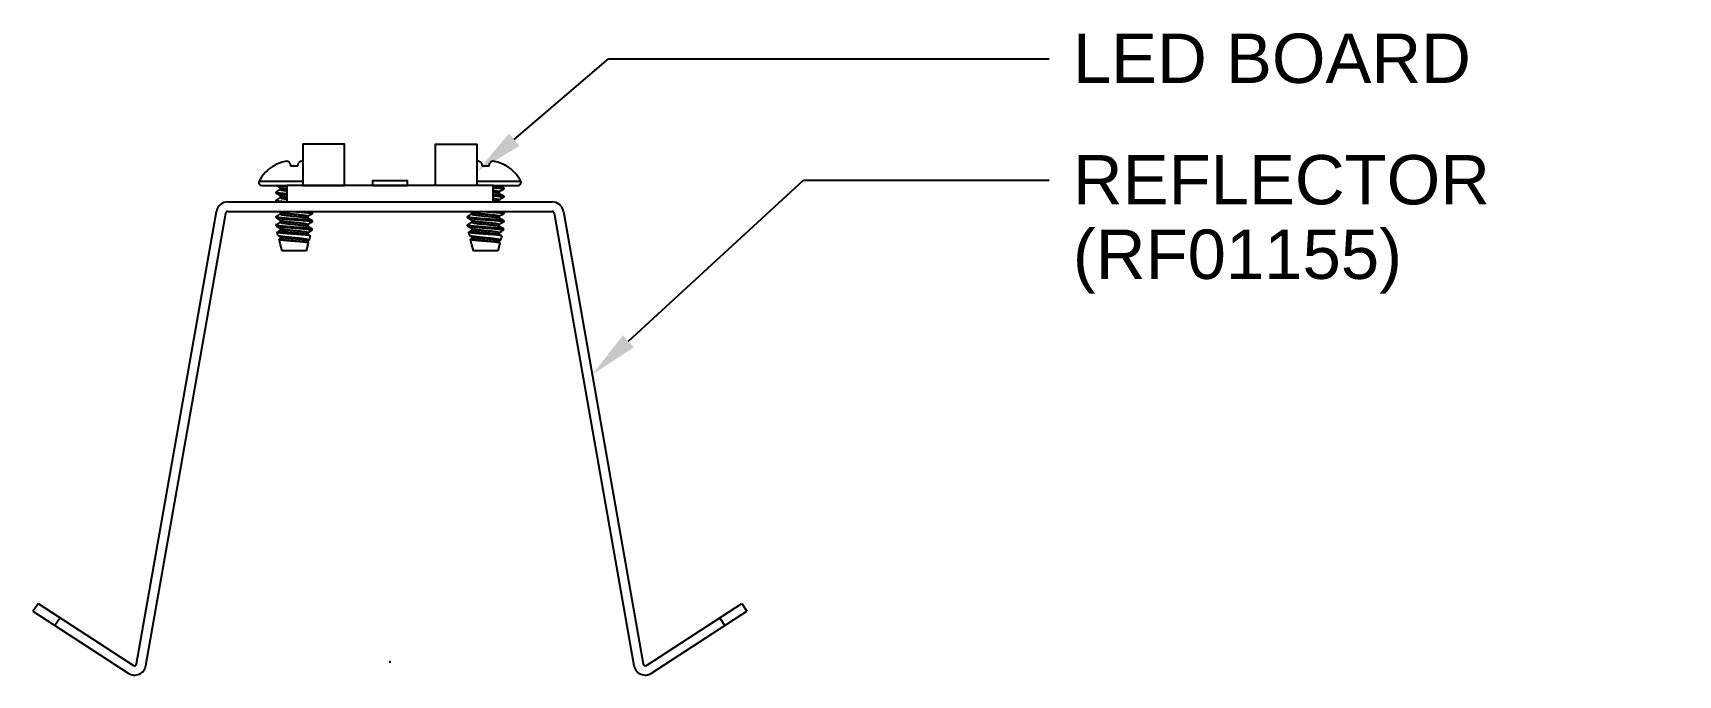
# Model space of a CAD drawing. Extents: x -1.36 to 4.91, y -0.05 to 2.4.
import ezdxf
from ezdxf import colors
from ezdxf.entities.mleader import LeaderData, LeaderLine
from ezdxf.math import Vec2, Vec3

# ---------------------------------------------------------------- set-up
doc = ezdxf.new("R2010")
doc.units = 0
doc.header["$LTSCALE"] = 0.5
doc.header["$MEASUREMENT"] = 0
doc.linetypes.add('PHANTOM', pattern=[0.5, 0.25, -0.05, 0.05, -0.05, 0.05, -0.05])
doc.layers.add('Construction', color=60, linetype='PHANTOM', plot=False)
doc.layers.add('CUST DWG', color=60, linetype='CONTINUOUS', lineweight=20)
for name, color, linetype in [('FAB DWG', 221, 'CONTINUOUS'), ('Hardware', 242, 'CONTINUOUS'), ('LED Board', 110, 'CONTINUOUS'), ('Reflector', 40, 'CONTINUOUS')]:
    doc.layers.add(name, color=color, linetype=linetype)
doc.styles.get("Standard").update_dxf_attribs({"font": 'arial.ttf'})

msp = doc.modelspace()

# ---------------------------------------------------------------- texts
at = {"layer": 'FAB DWG', "transparency": 16777216, "insert": (2.604, 1.6489), "char_height": 0.188, "width": 2.307685, "attachment_point": 1}
msp.add_mtext('(RF01155)', dxfattribs=at)

# ---------------------------------------------------------------- linework, layer by layer
at = {"layer": 'Construction', "ltscale": 0.5, "transparency": 16777216}
msp.add_point((0, 0.0004), dxfattribs=at)
at = {"layer": 'Hardware', "linetype": 'Continuous', "lineweight": 25, "transparency": 16777216}
for p, q in [((-0.4445, 1.8918), (-0.4432, 1.8918)), ((-0.3812, 1.904), (-0.379, 1.8918)), ((-0.379, 1.8918), (-0.351, 1.8918)), ((-0.351, 1.8918), (-0.3488, 1.904)), ((0.3488, 1.904), (0.351, 1.8918)), ((0.351, 1.8918), (0.379, 1.8918)), ((0.379, 1.8918), (0.3812, 1.904)), ((0.4432, 1.8918), (0.4445, 1.8918)), ((-0.4987, 1.8336), (-0.3315, 1.8336)), ((0.3315, 1.8336), (0.4987, 1.8336)), ((-0.489, 1.8174), (-0.3935, 1.8174)), ((-0.434, 1.7881), (-0.434, 1.792)), ((-0.434, 1.7569), (-0.434, 1.7608)), ((-0.4171, 1.8018), (-0.4171, 1.8092)), ((-0.4171, 1.7705), (-0.4171, 1.7779)), ((0.3935, 1.8174), (0.489, 1.8174)), ((0.4171, 1.794), (0.4171, 1.7866)), ((0.4171, 1.7627), (0.4171, 1.7554)), ((0.434, 1.8076), (0.434, 1.8037)), ((0.434, 1.7764), (0.434, 1.7725)), ((-0.434, 1.6944), (-0.434, 1.6983)), ((-0.4171, 1.708), (-0.4171, 1.7154)), ((-0.3129, 1.7002), (-0.3129, 1.6929)), ((-0.296, 1.7139), (-0.296, 1.71)), ((0.296, 1.6944), (0.296, 1.6983)), ((0.3129, 1.708), (0.3129, 1.7154)), ((0.4171, 1.7002), (0.4171, 1.6929)), ((0.434, 1.7139), (0.434, 1.71)), ((-0.434, 1.6631), (-0.434, 1.667)), ((-0.4269, 1.6277), (-0.4296, 1.6383)), ((-0.4171, 1.6768), (-0.4171, 1.6842)), ((-0.4171, 1.6455), (-0.4171, 1.6529)), ((-0.313, 1.6549), (-0.3592, 1.6549)), ((-0.3129, 1.669), (-0.3129, 1.6616)), ((-0.3129, 1.6377), (-0.3129, 1.6304)), ((-0.2968, 1.6519), (-0.2983, 1.6461)), ((-0.296, 1.6826), (-0.296, 1.6787)), ((0.296, 1.6631), (0.296, 1.667)), ((0.3031, 1.6277), (0.3004, 1.6383)), ((0.3129, 1.6768), (0.3129, 1.6842)), ((0.3129, 1.6455), (0.3129, 1.6529)), ((0.417, 1.6549), (0.3708, 1.6549)), ((0.4171, 1.669), (0.4171, 1.6616)), ((0.4171, 1.6377), (0.4171, 1.6304)), ((0.4332, 1.6519), (0.4317, 1.6461)), ((0.434, 1.6826), (0.434, 1.6787)), ((-0.4172, 1.5909), (-0.4225, 1.6111)), ((-0.4171, 1.6143), (-0.4171, 1.6217)), ((-0.4171, 1.5909), (-0.417, 1.5906)), ((-0.411, 1.5674), (-0.4171, 1.5906)), ((-0.417, 1.5906), (-0.4171, 1.5906)), ((-0.3111, 1.5976), (-0.319, 1.5674)), ((-0.3129, 1.6065), (-0.3129, 1.5991)), ((-0.3039, 1.6247), (-0.308, 1.6093)), ((0.3128, 1.5909), (0.3075, 1.6111)), ((0.3129, 1.6143), (0.3129, 1.6217)), ((0.3129, 1.5909), (0.313, 1.5906)), ((0.319, 1.5674), (0.3129, 1.5906)), ((0.313, 1.5906), (0.3129, 1.5906)), ((0.4189, 1.5976), (0.411, 1.5674)), ((0.4171, 1.6065), (0.4171, 1.5991)), ((0.4261, 1.6247), (0.422, 1.6093)), ((-0.319, 1.5674), (-0.411, 1.5674)), ((0.411, 1.5674), (0.319, 1.5674))]:
    msp.add_line(p, q, dxfattribs=at)
at = {"layer": 'Hardware', "linetype": 'Continuous', "lineweight": 25, "transparency": 16777216, "flags": 128}
for points in [[(-0.4334, 1.7927), (-0.434, 1.792), (-0.4334, 1.7913), (-0.4316, 1.7906), (-0.4286, 1.79), (-0.4248, 1.7894), (-0.4199, 1.7888), (-0.414, 1.7882), (-0.4072, 1.7875), (-0.3995, 1.7868), (-0.3935, 1.7863)], [(0.3935, 1.7821), (0.3995, 1.7816), (0.4072, 1.7809), (0.414, 1.7802), (0.4199, 1.7796), (0.4248, 1.779), (0.4286, 1.7784), (0.4316, 1.7778), (0.4334, 1.7771), (0.434, 1.7764), (0.434, 1.7764)]]:
    msp.add_lwpolyline(points, dxfattribs=at)
at = {"layer": 'Hardware', "linetype": 'Continuous', "lineweight": 25, "transparency": 16777216}
for centre, radius, start, end in [((-0.365, 1.7634), 0.151, 121.74209, 152.29992), ((-0.3654, 1.7615), 0.1518, 110.1727, 120.84939), ((-0.3792, 1.7836), 0.1264, 96.0768, 107.74085), ((-0.4018, 1.8744), 0.0361, 55.05902, 75.15367), ((-0.3282, 1.8744), 0.0361, 104.84633, 124.94098), ((-0.3508, 1.7836), 0.1264, 81.23978, 83.9232), ((0.3508, 1.7836), 0.1264, 96.0768, 98.76022), ((0.3282, 1.8744), 0.0361, 55.05902, 75.15367), ((0.4018, 1.8744), 0.0361, 104.84633, 124.94098), ((0.3792, 1.7836), 0.1264, 72.25915, 83.9232), ((0.3654, 1.7615), 0.1518, 59.15061, 69.8273), ((0.365, 1.7634), 0.151, 27.70008, 58.25791), ((-0.489, 1.8284), 0.011, 152.29992, 270), ((0.489, 1.8284), 0.011, 270, 27.70008)]:
    msp.add_arc(centre, radius, start, end, dxfattribs=at)
for points, knots in [([(-0.434, 1.7881), (-0.4339, 1.7879), (-0.4336, 1.7874), (-0.4318, 1.7867), (-0.4289, 1.7861), (-0.4249, 1.7855), (-0.42, 1.7849), (-0.4141, 1.7843), (-0.4073, 1.7836), (-0.4003, 1.783), (-0.3955, 1.7826), (-0.3935, 1.7824)], [0, 0, 0, 0, 0.0409163, 0.0814663, 0.1213031, 0.1601162, 0.1989293, 0.238766, 0.279316, 0.3202324, 0.3501521, 0.3501521, 0.3501521, 0.3501521]), ([(-0.4334, 1.7614), (-0.4337, 1.7612), (-0.4343, 1.7608), (-0.4336, 1.7601), (-0.4318, 1.7594), (-0.4288, 1.7588), (-0.4249, 1.7582), (-0.42, 1.7576), (-0.4141, 1.7569), (-0.4073, 1.7563), (-0.4003, 1.7556), (-0.3955, 1.7552), (-0.3935, 1.7551)], [0, 0, 0, 0, 0.0756332, 0.1543713, 0.2324043, 0.3090648, 0.3837555, 0.4584461, 0.5351067, 0.6131397, 0.6918777, 0.7494543, 0.7494543, 0.7494543, 0.7494543]), ([(-0.434, 1.7569), (-0.434, 1.7562), (-0.4321, 1.7555), (-0.4278, 1.7547), (-0.4269, 1.7546), (-0.4259, 1.7544)], [0, 0, 0, 0, 0.25, 0.25, 0.3107192, 0.3107192, 0.3107192, 0.3107192]), ([(-0.4334, 1.7927), (-0.4306, 1.7943), (-0.4251, 1.7975), (-0.4197, 1.8007), (-0.4171, 1.8022)], [0, 0, 0, 0, 0.5232197, 1, 1, 1, 1]), ([(-0.4163, 1.7775), (-0.4192, 1.7791), (-0.4249, 1.7825), (-0.4306, 1.7858), (-0.4334, 1.7874)], [0, 0, 0, 0, 0.499457, 1, 1, 1, 1]), ([(-0.4334, 1.7614), (-0.4306, 1.7631), (-0.4251, 1.7663), (-0.4197, 1.7695), (-0.4171, 1.771)], [0, 0, 0, 0, 0.5232197, 1, 1, 1, 1]), ([(-0.4163, 1.8087), (-0.4192, 1.8104), (-0.4241, 1.8133), (-0.4291, 1.8161), (-0.4312, 1.8174)], [0, 0, 0, 0, 0.576313, 1, 1, 1, 1]), ([(-0.429, 1.8174), (-0.4277, 1.8172), (-0.4253, 1.8168), (-0.4202, 1.8162), (-0.4142, 1.8155), (-0.4073, 1.8149), (-0.4003, 1.8142), (-0.3955, 1.8138), (-0.3935, 1.8136)], [0, 0, 0, 0, 0.0454803, 0.0907948, 0.1373486, 0.183301, 0.2296685, 0.2635746, 0.2635746, 0.2635746, 0.2635746]), ([(-0.4171, 1.8018), (-0.417, 1.8016), (-0.4168, 1.8011), (-0.4154, 1.8004), (-0.4132, 1.7998), (-0.4102, 1.7992), (-0.4065, 1.7986), (-0.4018, 1.7979), (-0.3973, 1.7973), (-0.3943, 1.797), (-0.3935, 1.7969)], [0, 0, 0, 0, 0.0450192, 0.0896319, 0.1334538, 0.1761414, 0.218829, 0.2626509, 0.3162306, 0.3336264, 0.3336264, 0.3336264, 0.3336264]), ([(-0.4171, 1.7705), (-0.4171, 1.7698), (-0.4156, 1.7691), (-0.4117, 1.7682), (-0.4102, 1.7679), (-0.4065, 1.7673), (-0.4044, 1.767), (-0.3994, 1.7663), (-0.3966, 1.766), (-0.3935, 1.7656)], [0, 0, 0, 0, 0.25, 0.25, 0.375, 0.375, 0.5, 0.5, 0.632126, 0.632126, 0.632126, 0.632126]), ([(-0.4163, 1.8087), (-0.416, 1.8086), (-0.4153, 1.8082), (-0.4132, 1.8076), (-0.4102, 1.807), (-0.4065, 1.8064), (-0.4018, 1.8057), (-0.3973, 1.8051), (-0.3943, 1.8048), (-0.3935, 1.8047)], [0, 0, 0, 0, 0.0329569, 0.0767823, 0.1194732, 0.162164, 0.2059894, 0.2595733, 0.2769701, 0.2769701, 0.2769701, 0.2769701]), ([(-0.4163, 1.7775), (-0.416, 1.7773), (-0.4153, 1.7769), (-0.4132, 1.7763), (-0.4102, 1.7757), (-0.4065, 1.7752), (-0.4018, 1.7745), (-0.3973, 1.7739), (-0.3943, 1.7735), (-0.3935, 1.7734)], [0, 0, 0, 0, 0.0329569, 0.0767823, 0.1194732, 0.162164, 0.2059894, 0.2595733, 0.2769701, 0.2769701, 0.2769701, 0.2769701]), ([(0.3935, 1.8134), (0.3969, 1.8131), (0.4001, 1.8128), (0.408, 1.8121), (0.4124, 1.8117), (0.42, 1.8108), (0.4232, 1.8105), (0.4309, 1.8094), (0.434, 1.8085), (0.434, 1.8076)], [0.420418, 0.420418, 0.420418, 0.420418, 0.5, 0.5, 0.625, 0.625, 0.75, 0.75, 1, 1, 1, 1]), ([(0.3935, 1.8095), (0.3955, 1.8093), (0.4003, 1.8089), (0.4073, 1.8083), (0.4141, 1.8076), (0.42, 1.8069), (0.4249, 1.8063), (0.4288, 1.8058), (0.4318, 1.8051), (0.4336, 1.8044), (0.4343, 1.8037), (0.4337, 1.8033), (0.4334, 1.8031)], [0.5586588, 0.5586588, 0.5586588, 0.5586588, 0.5925647, 0.6389322, 0.6848846, 0.7300287, 0.7740128, 0.8179968, 0.8631409, 0.9090933, 0.9554608, 1, 1, 1, 1]), ([(0.3935, 1.7989), (0.3943, 1.7988), (0.3973, 1.7984), (0.4021, 1.7978), (0.4074, 1.797), (0.4116, 1.7964), (0.4147, 1.7956), (0.4167, 1.7948), (0.417, 1.7943), (0.4171, 1.794)], [0.6664286, 0.6664286, 0.6664286, 0.6664286, 0.6838258, 0.7374097, 0.7898579, 0.8408154, 0.8927501, 0.9460263, 1, 1, 1, 1]), ([(0.3935, 1.7911), (0.3943, 1.791), (0.3973, 1.7906), (0.4021, 1.79), (0.4074, 1.7892), (0.4115, 1.7885), (0.4147, 1.7878), (0.4158, 1.7873), (0.4163, 1.787)], [0.7230534, 0.7230534, 0.7230534, 0.7230534, 0.7404502, 0.7940299, 0.8464741, 0.8974276, 0.9493583, 1, 1, 1, 1]), ([(0.3935, 1.7782), (0.3955, 1.778), (0.4003, 1.7776), (0.4073, 1.777), (0.4141, 1.7763), (0.42, 1.7757), (0.4249, 1.7751), (0.4288, 1.7745), (0.4318, 1.7739), (0.4336, 1.7732), (0.4343, 1.7725), (0.4337, 1.772), (0.4334, 1.7718)], [0.610545, 0.610545, 0.610545, 0.610545, 0.6404647, 0.6813811, 0.721931, 0.7617678, 0.8005809, 0.839394, 0.8792308, 0.9197807, 0.9606971, 1, 1, 1, 1]), ([(0.3935, 1.7676), (0.3943, 1.7676), (0.3973, 1.7672), (0.4021, 1.7666), (0.4074, 1.7658), (0.4116, 1.7651), (0.4147, 1.7644), (0.4167, 1.7636), (0.417, 1.763), (0.4171, 1.7627)], [0.6664286, 0.6664286, 0.6664286, 0.6664286, 0.6838258, 0.7374097, 0.7898579, 0.8408154, 0.8927501, 0.9460263, 1, 1, 1, 1]), ([(0.3935, 1.7598), (0.3943, 1.7597), (0.3973, 1.7594), (0.4021, 1.7587), (0.4074, 1.758), (0.4115, 1.7573), (0.4147, 1.7566), (0.4158, 1.756), (0.4163, 1.7558)], [0.4128253, 0.4128253, 0.4128253, 0.4128253, 0.4497094, 0.5633078, 0.6744984, 0.7825288, 0.8926309, 1, 1, 1, 1]), ([(0.4163, 1.787), (0.4192, 1.7854), (0.4249, 1.782), (0.4306, 1.7787), (0.4334, 1.7771)], [0, 0, 0, 0, 0.499457, 1, 1, 1, 1]), ([(0.4334, 1.8031), (0.4306, 1.8014), (0.4251, 1.7982), (0.4197, 1.795), (0.4171, 1.7935)], [0, 0, 0, 0, 0.52322, 1, 1, 1, 1]), ([(0.4334, 1.7718), (0.4306, 1.7702), (0.4251, 1.767), (0.4197, 1.7638), (0.4171, 1.7623)], [0, 0, 0, 0, 0.52322, 1, 1, 1, 1]), ([(0.4178, 1.8174), (0.4205, 1.8159), (0.4257, 1.8128), (0.4309, 1.8098), (0.4334, 1.8083)], [0, 0, 0, 0, 0.522443, 1, 1, 1, 1]), ([(-0.4334, 1.6989), (-0.4337, 1.6987), (-0.4343, 1.6983), (-0.4336, 1.6976), (-0.4318, 1.6969), (-0.4288, 1.6963), (-0.4249, 1.6957), (-0.42, 1.6951), (-0.4141, 1.6944), (-0.4073, 1.6938), (-0.3996, 1.6931), (-0.3913, 1.6924), (-0.3827, 1.6917), (-0.3738, 1.691), (-0.3679, 1.6907), (-0.365, 1.6905)], [0, 0, 0, 0, 0.075633, 0.154371, 0.232404, 0.309065, 0.383755, 0.458446, 0.535107, 0.61314, 0.691878, 0.770616, 0.848649, 0.925309, 1, 1, 1, 1]), ([(-0.434, 1.6944), (-0.434, 1.6937), (-0.4321, 1.693), (-0.4269, 1.692), (-0.4249, 1.6918), (-0.42, 1.6912), (-0.4172, 1.6909), (-0.4076, 1.6899), (-0.3997, 1.6891), (-0.3827, 1.6878), (-0.3736, 1.6871), (-0.365, 1.6866)], [0, 0, 0, 0, 0.25, 0.25, 0.375, 0.375, 0.5, 0.5, 0.75, 0.75, 1, 1, 1, 1]), ([(-0.4334, 1.6989), (-0.4306, 1.7006), (-0.4251, 1.7038), (-0.4197, 1.707), (-0.4171, 1.7085)], [0, 0, 0, 0, 0.52322, 1, 1, 1, 1]), ([(-0.4163, 1.6837), (-0.4192, 1.6854), (-0.4249, 1.6887), (-0.4306, 1.692), (-0.4334, 1.6937)], [0, 0, 0, 0, 0.499457, 1, 1, 1, 1]), ([(-0.4171, 1.708), (-0.4171, 1.7073), (-0.4156, 1.7066), (-0.4117, 1.7057), (-0.4102, 1.7054), (-0.4065, 1.7048), (-0.4044, 1.7045), (-0.3972, 1.7035), (-0.3912, 1.7028), (-0.3784, 1.7014), (-0.3715, 1.7008), (-0.365, 1.7002)], [0, 0, 0, 0, 0.25, 0.25, 0.375, 0.375, 0.5, 0.5, 0.75, 0.75, 1, 1, 1, 1]), ([(-0.4163, 1.715), (-0.416, 1.7148), (-0.4153, 1.7144), (-0.4132, 1.7138), (-0.4102, 1.7132), (-0.4065, 1.7127), (-0.4018, 1.712), (-0.3958, 1.7112), (-0.3887, 1.7104), (-0.381, 1.7095), (-0.373, 1.7087), (-0.3677, 1.7083), (-0.365, 1.708)], [0, 0, 0, 0, 0.069869, 0.162778, 0.253282, 0.343787, 0.436696, 0.550294, 0.664884, 0.778976, 0.891116, 1, 1, 1, 1]), ([(-0.365, 1.7178), (-0.3621, 1.7176), (-0.3562, 1.7172), (-0.3473, 1.7166), (-0.3387, 1.7159), (-0.3304, 1.7152), (-0.3227, 1.7145), (-0.3159, 1.7138), (-0.31, 1.7132), (-0.3051, 1.7126), (-0.3012, 1.712), (-0.2982, 1.7114), (-0.2964, 1.7107), (-0.2957, 1.71), (-0.2963, 1.7095), (-0.2966, 1.7093)], [0, 0, 0, 0, 0.074691, 0.151351, 0.229384, 0.308122, 0.38686, 0.464893, 0.541554, 0.616245, 0.690935, 0.767596, 0.845629, 0.924367, 1, 1, 1, 1]), ([(-0.365, 1.708), (-0.3585, 1.7075), (-0.3516, 1.7068), (-0.3388, 1.7054), (-0.3328, 1.7047), (-0.3256, 1.7037), (-0.3235, 1.7034), (-0.3198, 1.7028), (-0.3183, 1.7025), (-0.3144, 1.7016), (-0.3129, 1.7009), (-0.3129, 1.7002)], [0, 0, 0, 0, 0.25, 0.25, 0.5, 0.5, 0.625, 0.625, 0.75, 0.75, 1, 1, 1, 1]), ([(-0.365, 1.7002), (-0.3623, 1.7), (-0.357, 1.6995), (-0.349, 1.6987), (-0.3413, 1.6979), (-0.3342, 1.6971), (-0.3279, 1.6962), (-0.3226, 1.6955), (-0.3185, 1.6948), (-0.3153, 1.6941), (-0.3142, 1.6935), (-0.3137, 1.6933)], [0, 0, 0, 0, 0.108884, 0.221025, 0.335118, 0.449709, 0.563308, 0.674498, 0.782529, 0.892631, 1, 1, 1, 1]), ([(-0.3229, 1.7184), (-0.3205, 1.7182), (-0.3181, 1.718), (-0.3128, 1.7174), (-0.31, 1.7171), (-0.3051, 1.7165), (-0.3031, 1.7162), (-0.2979, 1.7153), (-0.296, 1.7146), (-0.296, 1.7139)], [0.4154965, 0.4154965, 0.4154965, 0.4154965, 0.5, 0.5, 0.625, 0.625, 0.75, 0.75, 1, 1, 1, 1]), ([(-0.2966, 1.7093), (-0.2994, 1.7077), (-0.3049, 1.7045), (-0.3103, 1.7013), (-0.3129, 1.6998)], [0, 0, 0, 0, 0.52322, 1, 1, 1, 1]), ([(0.2966, 1.6989), (0.2963, 1.6987), (0.2957, 1.6983), (0.2964, 1.6976), (0.2982, 1.6969), (0.3012, 1.6963), (0.3051, 1.6957), (0.31, 1.6951), (0.3159, 1.6944), (0.3227, 1.6938), (0.3304, 1.6931), (0.3387, 1.6924), (0.3473, 1.6917), (0.3562, 1.691), (0.3621, 1.6907), (0.365, 1.6905)], [0, 0, 0, 0, 0.075633, 0.154371, 0.232404, 0.309065, 0.383755, 0.458446, 0.535107, 0.61314, 0.691878, 0.770616, 0.848649, 0.925309, 1, 1, 1, 1]), ([(0.296, 1.6944), (0.296, 1.6937), (0.2979, 1.693), (0.3031, 1.692), (0.3051, 1.6918), (0.31, 1.6912), (0.3128, 1.6909), (0.3224, 1.6899), (0.3303, 1.6891), (0.3473, 1.6878), (0.3564, 1.6871), (0.365, 1.6866)], [0, 0, 0, 0, 0.25, 0.25, 0.375, 0.375, 0.5, 0.5, 0.75, 0.75, 1, 1, 1, 1]), ([(0.2966, 1.6989), (0.2994, 1.7006), (0.3049, 1.7038), (0.3103, 1.707), (0.3129, 1.7085)], [0, 0, 0, 0, 0.52322, 1, 1, 1, 1]), ([(0.3137, 1.6837), (0.3108, 1.6854), (0.3051, 1.6887), (0.2994, 1.692), (0.2966, 1.6937)], [0, 0, 0, 0, 0.499457, 1, 1, 1, 1]), ([(0.3129, 1.708), (0.3129, 1.7073), (0.3144, 1.7066), (0.3183, 1.7057), (0.3198, 1.7054), (0.3235, 1.7048), (0.3256, 1.7045), (0.3328, 1.7035), (0.3388, 1.7028), (0.3516, 1.7014), (0.3585, 1.7008), (0.365, 1.7002)], [0, 0, 0, 0, 0.25, 0.25, 0.375, 0.375, 0.5, 0.5, 0.75, 0.75, 1, 1, 1, 1]), ([(0.3137, 1.715), (0.314, 1.7148), (0.3147, 1.7144), (0.3168, 1.7138), (0.3198, 1.7132), (0.3235, 1.7127), (0.3282, 1.712), (0.3342, 1.7112), (0.3413, 1.7104), (0.349, 1.7095), (0.357, 1.7087), (0.3623, 1.7083), (0.365, 1.708)], [0, 0, 0, 0, 0.069869, 0.162778, 0.253282, 0.343787, 0.436696, 0.550294, 0.664884, 0.778976, 0.891116, 1, 1, 1, 1]), ([(0.365, 1.7178), (0.3679, 1.7176), (0.3738, 1.7172), (0.3827, 1.7166), (0.3913, 1.7159), (0.3996, 1.7152), (0.4073, 1.7145), (0.4141, 1.7138), (0.42, 1.7132), (0.4249, 1.7126), (0.4288, 1.712), (0.4318, 1.7114), (0.4336, 1.7107), (0.4343, 1.71), (0.4337, 1.7095), (0.4334, 1.7093)], [0, 0, 0, 0, 0.074691, 0.151351, 0.229384, 0.308122, 0.38686, 0.464893, 0.541554, 0.616245, 0.690935, 0.767596, 0.845629, 0.924367, 1, 1, 1, 1]), ([(0.365, 1.708), (0.3715, 1.7075), (0.3784, 1.7068), (0.3912, 1.7054), (0.3972, 1.7047), (0.4044, 1.7037), (0.4065, 1.7034), (0.4102, 1.7028), (0.4117, 1.7025), (0.4156, 1.7016), (0.4171, 1.7009), (0.4171, 1.7002)], [0, 0, 0, 0, 0.25, 0.25, 0.5, 0.5, 0.625, 0.625, 0.75, 0.75, 1, 1, 1, 1]), ([(0.365, 1.7002), (0.3677, 1.7), (0.373, 1.6995), (0.381, 1.6987), (0.3887, 1.6979), (0.3958, 1.6971), (0.4021, 1.6962), (0.4074, 1.6955), (0.4115, 1.6948), (0.4147, 1.6941), (0.4158, 1.6935), (0.4163, 1.6933)], [0, 0, 0, 0, 0.108884, 0.221025, 0.335118, 0.449709, 0.563308, 0.674498, 0.782529, 0.892631, 1, 1, 1, 1]), ([(0.4071, 1.7184), (0.4095, 1.7182), (0.4119, 1.718), (0.4172, 1.7174), (0.42, 1.7171), (0.4249, 1.7165), (0.4269, 1.7162), (0.4321, 1.7153), (0.434, 1.7146), (0.434, 1.7139)], [0.4154965, 0.4154965, 0.4154965, 0.4154965, 0.5, 0.5, 0.625, 0.625, 0.75, 0.75, 1, 1, 1, 1]), ([(0.4334, 1.7093), (0.4306, 1.7077), (0.4251, 1.7045), (0.4197, 1.7013), (0.4171, 1.6998)], [0, 0, 0, 0, 0.52322, 1, 1, 1, 1]), ([(-0.4334, 1.6677), (-0.4337, 1.6675), (-0.4343, 1.667), (-0.4336, 1.6663), (-0.4318, 1.6656), (-0.4288, 1.665), (-0.4249, 1.6644), (-0.42, 1.6638), (-0.4141, 1.6632), (-0.4073, 1.6625), (-0.3996, 1.6618), (-0.3913, 1.6611), (-0.3827, 1.6604), (-0.3738, 1.6598), (-0.3679, 1.6594), (-0.365, 1.6592)], [0, 0, 0, 0, 0.075633, 0.154371, 0.232404, 0.309065, 0.383755, 0.458446, 0.535107, 0.61314, 0.691878, 0.770616, 0.848649, 0.925309, 1, 1, 1, 1]), ([(-0.434, 1.6631), (-0.434, 1.6624), (-0.4321, 1.6617), (-0.4269, 1.6608), (-0.4249, 1.6605), (-0.42, 1.6599), (-0.4172, 1.6596), (-0.4076, 1.6586), (-0.3997, 1.6579), (-0.3827, 1.6565), (-0.3736, 1.6559), (-0.365, 1.6553)], [0, 0, 0, 0, 0.25, 0.25, 0.375, 0.375, 0.5, 0.5, 0.75, 0.75, 1, 1, 1, 1]), ([(-0.4334, 1.6677), (-0.4306, 1.6693), (-0.4251, 1.6725), (-0.4197, 1.6757), (-0.4171, 1.6772)], [0, 0, 0, 0, 0.52322, 1, 1, 1, 1]), ([(-0.4163, 1.6525), (-0.4192, 1.6541), (-0.4249, 1.6575), (-0.4306, 1.6608), (-0.4334, 1.6624)], [0, 0, 0, 0, 0.499457, 1, 1, 1, 1]), ([(-0.365, 1.6315), (-0.3668, 1.6316), (-0.3703, 1.6318), (-0.3756, 1.6322), (-0.3809, 1.6326), (-0.3861, 1.6329), (-0.3911, 1.6333), (-0.3959, 1.6337), (-0.4005, 1.6341), (-0.4049, 1.6345), (-0.409, 1.6348), (-0.4128, 1.6352), (-0.4163, 1.6356), (-0.4194, 1.6359), (-0.4221, 1.6362), (-0.4244, 1.6366), (-0.4263, 1.6369), (-0.4278, 1.6373), (-0.4289, 1.6377), (-0.4295, 1.638), (-0.4297, 1.6384), (-0.4295, 1.6387), (-0.4292, 1.6389), (-0.4291, 1.6389)], [0, 0, 0, 0, 0.048428, 0.096856, 0.14669, 0.196524, 0.244969, 0.293414, 0.343264, 0.393114, 0.441597, 0.49008, 0.539973, 0.589866, 0.638307, 0.686748, 0.736548, 0.786348, 0.835603, 0.884858, 0.935536, 0.986214, 1, 1, 1, 1]), ([(-0.4291, 1.6389), (-0.4277, 1.6398), (-0.4237, 1.6421), (-0.4197, 1.6445), (-0.4171, 1.646)], [0, 0, 0, 0, 0.3539697, 1, 1, 1, 1]), ([(-0.4171, 1.6768), (-0.4171, 1.6761), (-0.4156, 1.6754), (-0.4117, 1.6745), (-0.4102, 1.6742), (-0.4065, 1.6736), (-0.4044, 1.6733), (-0.3972, 1.6723), (-0.3912, 1.6716), (-0.3784, 1.6702), (-0.3715, 1.6695), (-0.365, 1.669)], [0, 0, 0, 0, 0.25, 0.25, 0.375, 0.375, 0.5, 0.5, 0.75, 0.75, 1, 1, 1, 1]), ([(-0.4171, 1.6455), (-0.4171, 1.6448), (-0.4156, 1.6441), (-0.4117, 1.6432), (-0.4102, 1.6429), (-0.4065, 1.6423), (-0.4044, 1.642), (-0.3972, 1.641), (-0.3912, 1.6403), (-0.3784, 1.6389), (-0.3715, 1.6383), (-0.365, 1.6377)], [0, 0, 0, 0, 0.25, 0.25, 0.375, 0.375, 0.5, 0.5, 0.75, 0.75, 1, 1, 1, 1]), ([(-0.4163, 1.6837), (-0.416, 1.6836), (-0.4153, 1.6832), (-0.4132, 1.6826), (-0.4102, 1.682), (-0.4065, 1.6814), (-0.4018, 1.6807), (-0.3958, 1.6799), (-0.3887, 1.6791), (-0.381, 1.6783), (-0.373, 1.6775), (-0.3677, 1.677), (-0.365, 1.6768)], [0, 0, 0, 0, 0.0698685, 0.1627779, 0.2532823, 0.3437868, 0.4366961, 0.5502937, 0.6648842, 0.7789761, 0.8911165, 1, 1, 1, 1]), ([(-0.4163, 1.6525), (-0.416, 1.6523), (-0.4153, 1.6519), (-0.4132, 1.6513), (-0.4102, 1.6507), (-0.4065, 1.6502), (-0.4018, 1.6495), (-0.3958, 1.6487), (-0.3887, 1.6479), (-0.381, 1.647), (-0.373, 1.6462), (-0.3677, 1.6458), (-0.365, 1.6455)], [0, 0, 0, 0, 0.069869, 0.162778, 0.253282, 0.343787, 0.436696, 0.550294, 0.664884, 0.778976, 0.891116, 1, 1, 1, 1]), ([(-0.365, 1.6905), (-0.3564, 1.6899), (-0.3473, 1.6892), (-0.3303, 1.6879), (-0.3224, 1.6871), (-0.3128, 1.6862), (-0.31, 1.6858), (-0.3051, 1.6852), (-0.3031, 1.685), (-0.2979, 1.684), (-0.296, 1.6833), (-0.296, 1.6826)], [0, 0, 0, 0, 0.25, 0.25, 0.5, 0.5, 0.625, 0.625, 0.75, 0.75, 1, 1, 1, 1]), ([(-0.365, 1.6866), (-0.3621, 1.6864), (-0.3562, 1.686), (-0.3473, 1.6853), (-0.3387, 1.6846), (-0.3304, 1.6839), (-0.3227, 1.6833), (-0.3159, 1.6826), (-0.31, 1.6819), (-0.3051, 1.6813), (-0.3012, 1.6808), (-0.2982, 1.6801), (-0.2964, 1.6794), (-0.2957, 1.6787), (-0.2963, 1.6783), (-0.2966, 1.6781)], [0, 0, 0, 0, 0.074691, 0.151351, 0.229384, 0.308122, 0.38686, 0.464893, 0.541554, 0.616245, 0.690935, 0.767596, 0.845629, 0.924367, 1, 1, 1, 1]), ([(-0.365, 1.6768), (-0.3585, 1.6762), (-0.3516, 1.6756), (-0.3388, 1.6742), (-0.3328, 1.6735), (-0.3256, 1.6725), (-0.3235, 1.6722), (-0.3198, 1.6716), (-0.3183, 1.6713), (-0.3144, 1.6704), (-0.3129, 1.6697), (-0.3129, 1.669)], [0, 0, 0, 0, 0.25, 0.25, 0.5, 0.5, 0.625, 0.625, 0.75, 0.75, 1, 1, 1, 1]), ([(-0.365, 1.669), (-0.3623, 1.6687), (-0.357, 1.6683), (-0.349, 1.6675), (-0.3413, 1.6666), (-0.3342, 1.6658), (-0.3279, 1.665), (-0.3226, 1.6642), (-0.3185, 1.6635), (-0.3153, 1.6628), (-0.3142, 1.6623), (-0.3137, 1.662)], [0, 0, 0, 0, 0.1088843, 0.2210255, 0.3351181, 0.4497094, 0.5633078, 0.6744984, 0.7825288, 0.8926309, 1, 1, 1, 1]), ([(-0.365, 1.6592), (-0.3557, 1.6586), (-0.3458, 1.6579), (-0.3276, 1.6564), (-0.3193, 1.6556), (-0.313, 1.6549)], [0, 0, 0, 0, 0.5, 0.5, 1, 1, 1, 1]), ([(-0.365, 1.6455), (-0.3585, 1.645), (-0.3516, 1.6443), (-0.3388, 1.6429), (-0.3328, 1.6422), (-0.3256, 1.6412), (-0.3235, 1.6409), (-0.3198, 1.6403), (-0.3183, 1.64), (-0.3144, 1.6391), (-0.3129, 1.6384), (-0.3129, 1.6377)], [0, 0, 0, 0, 0.25, 0.25, 0.5, 0.5, 0.625, 0.625, 0.75, 0.75, 1, 1, 1, 1]), ([(-0.365, 1.6377), (-0.3623, 1.6375), (-0.357, 1.637), (-0.349, 1.6362), (-0.3413, 1.6354), (-0.3342, 1.6346), (-0.3279, 1.6337), (-0.3226, 1.633), (-0.3185, 1.6323), (-0.3153, 1.6316), (-0.3142, 1.631), (-0.3137, 1.6308)], [0, 0, 0, 0, 0.108892, 0.221041, 0.335142, 0.449741, 0.563348, 0.674546, 0.782584, 0.892694, 1, 1, 1, 1]), ([(-0.3039, 1.6247), (-0.3039, 1.6248), (-0.3039, 1.6251), (-0.3045, 1.6255), (-0.3054, 1.6258), (-0.3068, 1.6262), (-0.3086, 1.6266), (-0.3108, 1.6269), (-0.3134, 1.6272), (-0.3164, 1.6276), (-0.3197, 1.6279), (-0.3233, 1.6283), (-0.3273, 1.6287), (-0.3315, 1.629), (-0.336, 1.6294), (-0.3406, 1.6298), (-0.3456, 1.6302), (-0.3513, 1.6306), (-0.3578, 1.631), (-0.3626, 1.6314), (-0.365, 1.6315)], [0, 0, 0, 0, 0.049578, 0.101868, 0.155678, 0.209487, 0.261775, 0.314062, 0.367852, 0.421643, 0.474317, 0.526992, 0.581159, 0.635327, 0.68862, 0.741913, 0.796753, 0.851594, 0.925297, 1, 1, 1, 1]), ([(-0.3592, 1.6549), (-0.3574, 1.6548), (-0.3537, 1.6545), (-0.3484, 1.654), (-0.3431, 1.6535), (-0.3378, 1.653), (-0.3328, 1.6525), (-0.3279, 1.652), (-0.3232, 1.6515), (-0.3189, 1.651), (-0.3149, 1.6505), (-0.3113, 1.65), (-0.3081, 1.6495), (-0.3052, 1.649), (-0.3029, 1.6486), (-0.301, 1.6481), (-0.2996, 1.6475), (-0.2987, 1.647), (-0.2982, 1.6465), (-0.2983, 1.646), (-0.2986, 1.6456), (-0.2991, 1.6454), (-0.2992, 1.6453)], [0, 0, 0, 0, 0.049748, 0.099496, 0.150568, 0.20164, 0.25352, 0.305399, 0.358783, 0.412167, 0.464096, 0.516025, 0.56947, 0.622913, 0.674657, 0.726402, 0.779719, 0.833036, 0.883694, 0.934352, 0.986478, 1, 1, 1, 1]), ([(-0.3137, 1.6933), (-0.3108, 1.6916), (-0.3051, 1.6883), (-0.2994, 1.685), (-0.2966, 1.6833)], [0, 0, 0, 0, 0.499457, 1, 1, 1, 1]), ([(-0.3137, 1.662), (-0.3108, 1.6604), (-0.3054, 1.6572), (-0.2999, 1.654), (-0.2973, 1.6525)], [0, 0, 0, 0, 0.520704, 1, 1, 1, 1]), ([(-0.2968, 1.6519), (-0.2968, 1.652), (-0.2968, 1.6522), (-0.2974, 1.6526), (-0.2985, 1.653), (-0.3001, 1.6533), (-0.3021, 1.6537), (-0.3046, 1.654), (-0.3075, 1.6544), (-0.3103, 1.6547), (-0.3123, 1.6548), (-0.313, 1.6549)], [0, 0, 0, 0, 0.110395, 0.226006, 0.344976, 0.463945, 0.579552, 0.695159, 0.81409, 0.933024, 1, 1, 1, 1]), ([(-0.2966, 1.6781), (-0.2994, 1.6764), (-0.3049, 1.6732), (-0.3103, 1.67), (-0.3129, 1.6685)], [0, 0, 0, 0, 0.52322, 1, 1, 1, 1]), ([(-0.2991, 1.6453), (-0.3011, 1.6442), (-0.3057, 1.6415), (-0.3103, 1.6388), (-0.3129, 1.6373)], [0, 0, 0, 0, 0.434005, 1, 1, 1, 1]), ([(0.2966, 1.6677), (0.2963, 1.6675), (0.2957, 1.667), (0.2964, 1.6663), (0.2982, 1.6656), (0.3012, 1.665), (0.3051, 1.6644), (0.31, 1.6638), (0.3159, 1.6632), (0.3227, 1.6625), (0.3304, 1.6618), (0.3387, 1.6611), (0.3473, 1.6604), (0.3562, 1.6598), (0.3621, 1.6594), (0.365, 1.6592)], [0, 0, 0, 0, 0.075633, 0.154371, 0.232404, 0.309065, 0.383755, 0.458446, 0.535107, 0.61314, 0.691878, 0.770616, 0.848649, 0.925309, 1, 1, 1, 1]), ([(0.296, 1.6631), (0.296, 1.6624), (0.2979, 1.6617), (0.3031, 1.6608), (0.3051, 1.6605), (0.31, 1.6599), (0.3128, 1.6596), (0.3224, 1.6586), (0.3303, 1.6579), (0.3473, 1.6565), (0.3564, 1.6559), (0.365, 1.6553)], [0, 0, 0, 0, 0.25, 0.25, 0.375, 0.375, 0.5, 0.5, 0.75, 0.75, 1, 1, 1, 1]), ([(0.2966, 1.6677), (0.2994, 1.6693), (0.3049, 1.6725), (0.3103, 1.6757), (0.3129, 1.6772)], [0, 0, 0, 0, 0.52322, 1, 1, 1, 1]), ([(0.3137, 1.6525), (0.3108, 1.6541), (0.3051, 1.6575), (0.2994, 1.6608), (0.2966, 1.6624)], [0, 0, 0, 0, 0.499457, 1, 1, 1, 1]), ([(0.365, 1.6315), (0.3632, 1.6316), (0.3597, 1.6318), (0.3544, 1.6322), (0.3491, 1.6326), (0.3439, 1.6329), (0.3389, 1.6333), (0.3341, 1.6337), (0.3295, 1.6341), (0.3251, 1.6345), (0.321, 1.6348), (0.3172, 1.6352), (0.3137, 1.6356), (0.3106, 1.6359), (0.3079, 1.6362), (0.3056, 1.6366), (0.3037, 1.6369), (0.3022, 1.6373), (0.3011, 1.6377), (0.3005, 1.638), (0.3003, 1.6384), (0.3005, 1.6387), (0.3008, 1.6389), (0.3009, 1.6389)], [0, 0, 0, 0, 0.048428, 0.096856, 0.14669, 0.196524, 0.244969, 0.293414, 0.343264, 0.393114, 0.441597, 0.49008, 0.539973, 0.589866, 0.638307, 0.686748, 0.736548, 0.786348, 0.835603, 0.884858, 0.935536, 0.986214, 1, 1, 1, 1]), ([(0.3009, 1.6389), (0.3023, 1.6398), (0.3063, 1.6421), (0.3103, 1.6445), (0.3129, 1.646)], [0, 0, 0, 0, 0.3539697, 1, 1, 1, 1]), ([(0.3129, 1.6768), (0.3129, 1.6761), (0.3144, 1.6754), (0.3183, 1.6745), (0.3198, 1.6742), (0.3235, 1.6736), (0.3256, 1.6733), (0.3328, 1.6723), (0.3388, 1.6716), (0.3516, 1.6702), (0.3585, 1.6695), (0.365, 1.669)], [0, 0, 0, 0, 0.25, 0.25, 0.375, 0.375, 0.5, 0.5, 0.75, 0.75, 1, 1, 1, 1]), ([(0.3129, 1.6455), (0.3129, 1.6448), (0.3144, 1.6441), (0.3183, 1.6432), (0.3198, 1.6429), (0.3235, 1.6423), (0.3256, 1.642), (0.3328, 1.641), (0.3388, 1.6403), (0.3516, 1.6389), (0.3585, 1.6383), (0.365, 1.6377)], [0, 0, 0, 0, 0.25, 0.25, 0.375, 0.375, 0.5, 0.5, 0.75, 0.75, 1, 1, 1, 1]), ([(0.3137, 1.6837), (0.314, 1.6836), (0.3147, 1.6832), (0.3168, 1.6826), (0.3198, 1.682), (0.3235, 1.6814), (0.3282, 1.6807), (0.3342, 1.6799), (0.3413, 1.6791), (0.349, 1.6783), (0.357, 1.6775), (0.3623, 1.677), (0.365, 1.6768)], [0, 0, 0, 0, 0.0698685, 0.1627779, 0.2532823, 0.3437868, 0.4366961, 0.5502937, 0.6648842, 0.7789761, 0.8911165, 1, 1, 1, 1]), ([(0.3137, 1.6525), (0.314, 1.6523), (0.3147, 1.6519), (0.3168, 1.6513), (0.3198, 1.6507), (0.3235, 1.6502), (0.3282, 1.6495), (0.3342, 1.6487), (0.3413, 1.6479), (0.349, 1.647), (0.357, 1.6462), (0.3623, 1.6458), (0.365, 1.6455)], [0, 0, 0, 0, 0.069869, 0.162778, 0.253282, 0.343787, 0.436696, 0.550294, 0.664884, 0.778976, 0.891116, 1, 1, 1, 1]), ([(0.365, 1.6905), (0.3736, 1.6899), (0.3827, 1.6892), (0.3997, 1.6879), (0.4076, 1.6871), (0.4172, 1.6862), (0.42, 1.6858), (0.4249, 1.6852), (0.4269, 1.685), (0.4321, 1.684), (0.434, 1.6833), (0.434, 1.6826)], [0, 0, 0, 0, 0.25, 0.25, 0.5, 0.5, 0.625, 0.625, 0.75, 0.75, 1, 1, 1, 1]), ([(0.365, 1.6866), (0.3679, 1.6864), (0.3738, 1.686), (0.3827, 1.6853), (0.3913, 1.6846), (0.3996, 1.6839), (0.4073, 1.6833), (0.4141, 1.6826), (0.42, 1.6819), (0.4249, 1.6813), (0.4288, 1.6808), (0.4318, 1.6801), (0.4336, 1.6794), (0.4343, 1.6787), (0.4337, 1.6783), (0.4334, 1.6781)], [0, 0, 0, 0, 0.074691, 0.151351, 0.229384, 0.308122, 0.38686, 0.464893, 0.541554, 0.616245, 0.690935, 0.767596, 0.845629, 0.924367, 1, 1, 1, 1]), ([(0.365, 1.6768), (0.3715, 1.6762), (0.3784, 1.6756), (0.3912, 1.6742), (0.3972, 1.6735), (0.4044, 1.6725), (0.4065, 1.6722), (0.4102, 1.6716), (0.4117, 1.6713), (0.4156, 1.6704), (0.4171, 1.6697), (0.4171, 1.669)], [0, 0, 0, 0, 0.25, 0.25, 0.5, 0.5, 0.625, 0.625, 0.75, 0.75, 1, 1, 1, 1]), ([(0.365, 1.669), (0.3677, 1.6687), (0.373, 1.6683), (0.381, 1.6675), (0.3887, 1.6666), (0.3958, 1.6658), (0.4021, 1.665), (0.4074, 1.6642), (0.4115, 1.6635), (0.4147, 1.6628), (0.4158, 1.6623), (0.4163, 1.662)], [0, 0, 0, 0, 0.1088843, 0.2210255, 0.3351181, 0.4497094, 0.5633078, 0.6744984, 0.7825288, 0.8926309, 1, 1, 1, 1]), ([(0.365, 1.6592), (0.3743, 1.6586), (0.3842, 1.6579), (0.4024, 1.6564), (0.4107, 1.6556), (0.417, 1.6549)], [0, 0, 0, 0, 0.5, 0.5, 1, 1, 1, 1]), ([(0.365, 1.6455), (0.3715, 1.645), (0.3784, 1.6443), (0.3912, 1.6429), (0.3972, 1.6422), (0.4044, 1.6412), (0.4065, 1.6409), (0.4102, 1.6403), (0.4117, 1.64), (0.4156, 1.6391), (0.4171, 1.6384), (0.4171, 1.6377)], [0, 0, 0, 0, 0.25, 0.25, 0.5, 0.5, 0.625, 0.625, 0.75, 0.75, 1, 1, 1, 1]), ([(0.365, 1.6377), (0.3677, 1.6375), (0.373, 1.637), (0.381, 1.6362), (0.3887, 1.6354), (0.3958, 1.6346), (0.4021, 1.6337), (0.4074, 1.633), (0.4115, 1.6323), (0.4147, 1.6316), (0.4158, 1.631), (0.4163, 1.6308)], [0, 0, 0, 0, 0.108892, 0.221041, 0.335142, 0.449741, 0.563348, 0.674546, 0.782584, 0.892694, 1, 1, 1, 1]), ([(0.4261, 1.6247), (0.4261, 1.6248), (0.4261, 1.6251), (0.4255, 1.6255), (0.4246, 1.6258), (0.4232, 1.6262), (0.4214, 1.6266), (0.4192, 1.6269), (0.4166, 1.6272), (0.4136, 1.6276), (0.4103, 1.6279), (0.4067, 1.6283), (0.4027, 1.6287), (0.3985, 1.629), (0.394, 1.6294), (0.3894, 1.6298), (0.3844, 1.6302), (0.3787, 1.6306), (0.3722, 1.631), (0.3674, 1.6314), (0.365, 1.6315)], [0, 0, 0, 0, 0.049578, 0.101868, 0.155678, 0.209487, 0.261775, 0.314062, 0.367852, 0.421643, 0.474317, 0.526992, 0.581159, 0.635327, 0.68862, 0.741913, 0.796753, 0.851594, 0.925297, 1, 1, 1, 1]), ([(0.3708, 1.6549), (0.3726, 1.6548), (0.3763, 1.6545), (0.3816, 1.654), (0.3869, 1.6535), (0.3922, 1.653), (0.3972, 1.6525), (0.4021, 1.652), (0.4068, 1.6515), (0.4111, 1.651), (0.4151, 1.6505), (0.4187, 1.65), (0.4219, 1.6495), (0.4248, 1.649), (0.4271, 1.6486), (0.429, 1.6481), (0.4304, 1.6475), (0.4313, 1.647), (0.4318, 1.6465), (0.4317, 1.646), (0.4314, 1.6456), (0.4309, 1.6454), (0.4308, 1.6453)], [0, 0, 0, 0, 0.049748, 0.099496, 0.150568, 0.20164, 0.25352, 0.305399, 0.358783, 0.412167, 0.464096, 0.516025, 0.56947, 0.622913, 0.674657, 0.726402, 0.779719, 0.833036, 0.883694, 0.934352, 0.986478, 1, 1, 1, 1]), ([(0.4163, 1.6933), (0.4192, 1.6916), (0.4249, 1.6883), (0.4306, 1.685), (0.4334, 1.6833)], [0, 0, 0, 0, 0.499457, 1, 1, 1, 1]), ([(0.4163, 1.662), (0.4192, 1.6604), (0.4246, 1.6572), (0.4301, 1.654), (0.4327, 1.6525)], [0, 0, 0, 0, 0.520704, 1, 1, 1, 1]), ([(0.4332, 1.6519), (0.4332, 1.652), (0.4332, 1.6522), (0.4326, 1.6526), (0.4315, 1.653), (0.4299, 1.6533), (0.4279, 1.6537), (0.4254, 1.654), (0.4225, 1.6544), (0.4197, 1.6547), (0.4177, 1.6548), (0.417, 1.6549)], [0, 0, 0, 0, 0.110395, 0.226006, 0.344976, 0.463945, 0.579552, 0.695159, 0.81409, 0.933024, 1, 1, 1, 1]), ([(0.4334, 1.6781), (0.4306, 1.6764), (0.4251, 1.6732), (0.4197, 1.67), (0.4171, 1.6685)], [0, 0, 0, 0, 0.52322, 1, 1, 1, 1]), ([(0.4309, 1.6453), (0.4289, 1.6442), (0.4243, 1.6415), (0.4197, 1.6388), (0.4171, 1.6373)], [0, 0, 0, 0, 0.434005, 1, 1, 1, 1]), ([(-0.4268, 1.6277), (-0.4268, 1.6277), (-0.4268, 1.6274), (-0.4262, 1.627), (-0.4252, 1.6264), (-0.4238, 1.6259), (-0.4219, 1.6254), (-0.4196, 1.625), (-0.4169, 1.6245), (-0.4139, 1.624), (-0.4105, 1.6235), (-0.4067, 1.623), (-0.4027, 1.6225), (-0.3986, 1.622), (-0.3941, 1.6215), (-0.3894, 1.621), (-0.3846, 1.6204), (-0.3797, 1.6199), (-0.3747, 1.6194), (-0.3697, 1.619), (-0.3665, 1.6187), (-0.365, 1.6185)], [0, 0, 0, 0, 0.027521, 0.083357, 0.137575, 0.191792, 0.247588, 0.303383, 0.357558, 0.411731, 0.467556, 0.523382, 0.576345, 0.629308, 0.683818, 0.738328, 0.791155, 0.843982, 0.898345, 0.952708, 1, 1, 1, 1]), ([(-0.4163, 1.6212), (-0.4192, 1.6229), (-0.4224, 1.6248), (-0.4256, 1.6266), (-0.4259, 1.6268)], [0, 0, 0, 0, 0.8887624, 1, 1, 1, 1]), ([(-0.365, 1.6044), (-0.3666, 1.6045), (-0.3697, 1.6047), (-0.3744, 1.6051), (-0.3791, 1.6054), (-0.3837, 1.6058), (-0.3881, 1.6062), (-0.3924, 1.6066), (-0.3966, 1.607), (-0.4005, 1.6073), (-0.4041, 1.6077), (-0.4075, 1.6081), (-0.4106, 1.6084), (-0.4133, 1.6088), (-0.4157, 1.6091), (-0.4178, 1.6094), (-0.4195, 1.6098), (-0.4209, 1.6102), (-0.4218, 1.6105), (-0.4224, 1.6109), (-0.4226, 1.6113), (-0.4224, 1.6116), (-0.4221, 1.6118), (-0.4219, 1.6119)], [0, 0, 0, 0, 0.047945, 0.095891, 0.145228, 0.194566, 0.242529, 0.290493, 0.339847, 0.389201, 0.437211, 0.485222, 0.534629, 0.584037, 0.631994, 0.679952, 0.72925, 0.778547, 0.827413, 0.87628, 0.926557, 0.976834, 1, 1, 1, 1]), ([(-0.422, 1.6119), (-0.4219, 1.6119), (-0.4203, 1.6129), (-0.4187, 1.6138), (-0.4171, 1.6147)], [0, 0, 0, 0, 0.030297, 1, 1, 1, 1]), ([(-0.4171, 1.6143), (-0.4171, 1.6136), (-0.4156, 1.6129), (-0.4117, 1.612), (-0.4102, 1.6117), (-0.4065, 1.6111), (-0.4044, 1.6108), (-0.3972, 1.6098), (-0.3912, 1.6091), (-0.3784, 1.6077), (-0.3715, 1.607), (-0.365, 1.6065)], [0, 0, 0, 0, 0.25, 0.25, 0.375, 0.375, 0.5, 0.5, 0.75, 0.75, 1, 1, 1, 1]), ([(-0.4163, 1.6212), (-0.416, 1.6211), (-0.4153, 1.6207), (-0.4132, 1.6201), (-0.4102, 1.6195), (-0.4065, 1.6189), (-0.4018, 1.6182), (-0.3958, 1.6174), (-0.3887, 1.6166), (-0.381, 1.6158), (-0.373, 1.615), (-0.3677, 1.6145), (-0.365, 1.6143)], [0, 0, 0, 0, 0.069869, 0.162778, 0.253282, 0.343787, 0.436696, 0.550294, 0.664884, 0.778976, 0.891116, 1, 1, 1, 1]), ([(-0.365, 1.6185), (-0.3634, 1.6184), (-0.3601, 1.6181), (-0.3552, 1.6176), (-0.3504, 1.6171), (-0.3456, 1.6166), (-0.3411, 1.6161), (-0.3367, 1.6156), (-0.3325, 1.6151), (-0.3286, 1.6145), (-0.3249, 1.614), (-0.3216, 1.6135), (-0.3185, 1.613), (-0.3158, 1.6126), (-0.3135, 1.6121), (-0.3115, 1.6116), (-0.31, 1.6111), (-0.3089, 1.6106), (-0.3082, 1.6101), (-0.3079, 1.6096), (-0.308, 1.6091), (-0.3084, 1.6087), (-0.3089, 1.6084), (-0.309, 1.6084)], [0, 0, 0, 0, 0.048682, 0.097364, 0.147459, 0.197554, 0.246272, 0.294989, 0.345115, 0.395242, 0.444058, 0.492874, 0.543111, 0.593348, 0.642114, 0.690878, 0.741139, 0.7914, 0.838933, 0.886466, 0.935382, 0.984298, 1, 1, 1, 1]), ([(-0.365, 1.6143), (-0.3585, 1.6137), (-0.3516, 1.6131), (-0.3388, 1.6117), (-0.3328, 1.611), (-0.3256, 1.61), (-0.3235, 1.6097), (-0.3198, 1.6091), (-0.3183, 1.6088), (-0.3144, 1.6079), (-0.3129, 1.6072), (-0.3129, 1.6065)], [0, 0, 0, 0, 0.25, 0.25, 0.5, 0.5, 0.625, 0.625, 0.75, 0.75, 1, 1, 1, 1]), ([(-0.365, 1.6065), (-0.3623, 1.6062), (-0.357, 1.6058), (-0.349, 1.605), (-0.3413, 1.6041), (-0.3342, 1.6033), (-0.3279, 1.6025), (-0.3226, 1.6017), (-0.3185, 1.601), (-0.3153, 1.6003), (-0.3142, 1.5998), (-0.3137, 1.5995)], [0, 0, 0, 0, 0.108897, 0.221052, 0.335158, 0.449763, 0.563375, 0.674579, 0.782622, 0.892737, 1, 1, 1, 1]), ([(-0.3111, 1.5976), (-0.3111, 1.5977), (-0.311, 1.5979), (-0.3113, 1.5982), (-0.312, 1.5986), (-0.3131, 1.5989), (-0.3146, 1.5993), (-0.3164, 1.5996), (-0.3185, 1.6), (-0.321, 1.6003), (-0.3238, 1.6007), (-0.3269, 1.601), (-0.3303, 1.6014), (-0.334, 1.6018), (-0.3379, 1.6022), (-0.3419, 1.6025), (-0.3462, 1.6029), (-0.3506, 1.6033), (-0.3553, 1.6037), (-0.3601, 1.604), (-0.3634, 1.6043), (-0.365, 1.6044)], [0, 0, 0, 0, 0.031427, 0.083659, 0.135891, 0.189641, 0.243392, 0.295601, 0.347811, 0.401502, 0.455193, 0.508033, 0.560873, 0.615216, 0.669559, 0.722923, 0.776287, 0.831201, 0.886115, 0.942832, 1, 1, 1, 1]), ([(-0.3137, 1.6308), (-0.3118, 1.6297), (-0.3088, 1.6279), (-0.3057, 1.6261), (-0.3044, 1.6254)], [0, 0, 0, 0, 0.592788, 1, 1, 1, 1]), ([(-0.3137, 1.5995), (-0.313, 1.5992), (-0.3124, 1.5988), (-0.3117, 1.5984), (-0.3116, 1.5983)], [0, 0, 0, 0, 0.909102, 1, 1, 1, 1]), ([(-0.309, 1.6083), (-0.3093, 1.6082), (-0.3106, 1.6074), (-0.3119, 1.6066), (-0.3129, 1.606)], [0, 0, 0, 0, 0.242819, 1, 1, 1, 1]), ([(0.3032, 1.6277), (0.3032, 1.6277), (0.3032, 1.6274), (0.3038, 1.627), (0.3048, 1.6264), (0.3062, 1.6259), (0.3081, 1.6254), (0.3104, 1.625), (0.3131, 1.6245), (0.3161, 1.624), (0.3195, 1.6235), (0.3233, 1.623), (0.3273, 1.6225), (0.3314, 1.622), (0.3359, 1.6215), (0.3406, 1.621), (0.3454, 1.6204), (0.3503, 1.6199), (0.3553, 1.6194), (0.3603, 1.619), (0.3635, 1.6187), (0.365, 1.6185)], [0, 0, 0, 0, 0.027521, 0.083357, 0.137575, 0.191792, 0.247588, 0.303383, 0.357558, 0.411731, 0.467556, 0.523382, 0.576345, 0.629308, 0.683818, 0.738328, 0.791155, 0.843982, 0.898345, 0.952708, 1, 1, 1, 1]), ([(0.3137, 1.6212), (0.3108, 1.6229), (0.3076, 1.6248), (0.3044, 1.6266), (0.3041, 1.6268)], [0, 0, 0, 0, 0.8887624, 1, 1, 1, 1]), ([(0.365, 1.6044), (0.3634, 1.6045), (0.3603, 1.6047), (0.3556, 1.6051), (0.3509, 1.6054), (0.3463, 1.6058), (0.3419, 1.6062), (0.3376, 1.6066), (0.3334, 1.607), (0.3295, 1.6073), (0.3259, 1.6077), (0.3225, 1.6081), (0.3194, 1.6084), (0.3167, 1.6088), (0.3143, 1.6091), (0.3122, 1.6094), (0.3105, 1.6098), (0.3091, 1.6102), (0.3082, 1.6105), (0.3076, 1.6109), (0.3074, 1.6113), (0.3076, 1.6116), (0.3079, 1.6118), (0.3081, 1.6119)], [0, 0, 0, 0, 0.047945, 0.095891, 0.145228, 0.194566, 0.242529, 0.290493, 0.339847, 0.389201, 0.437211, 0.485222, 0.534629, 0.584037, 0.631994, 0.679952, 0.72925, 0.778547, 0.827413, 0.87628, 0.926557, 0.976834, 1, 1, 1, 1]), ([(0.308, 1.6119), (0.3081, 1.6119), (0.3097, 1.6129), (0.3113, 1.6138), (0.3129, 1.6147)], [0, 0, 0, 0, 0.030297, 1, 1, 1, 1]), ([(0.3129, 1.6143), (0.3129, 1.6136), (0.3144, 1.6129), (0.3183, 1.612), (0.3198, 1.6117), (0.3235, 1.6111), (0.3256, 1.6108), (0.3328, 1.6098), (0.3388, 1.6091), (0.3516, 1.6077), (0.3585, 1.607), (0.365, 1.6065)], [0, 0, 0, 0, 0.25, 0.25, 0.375, 0.375, 0.5, 0.5, 0.75, 0.75, 1, 1, 1, 1]), ([(0.3137, 1.6212), (0.314, 1.6211), (0.3147, 1.6207), (0.3168, 1.6201), (0.3198, 1.6195), (0.3235, 1.6189), (0.3282, 1.6182), (0.3342, 1.6174), (0.3413, 1.6166), (0.349, 1.6158), (0.357, 1.615), (0.3623, 1.6145), (0.365, 1.6143)], [0, 0, 0, 0, 0.069869, 0.162778, 0.253282, 0.343787, 0.436696, 0.550294, 0.664884, 0.778976, 0.891116, 1, 1, 1, 1]), ([(0.365, 1.6185), (0.3666, 1.6184), (0.3699, 1.6181), (0.3748, 1.6176), (0.3796, 1.6171), (0.3844, 1.6166), (0.3889, 1.6161), (0.3933, 1.6156), (0.3975, 1.6151), (0.4014, 1.6145), (0.4051, 1.614), (0.4084, 1.6135), (0.4115, 1.613), (0.4142, 1.6126), (0.4165, 1.6121), (0.4185, 1.6116), (0.42, 1.6111), (0.4211, 1.6106), (0.4218, 1.6101), (0.4221, 1.6096), (0.422, 1.6091), (0.4216, 1.6087), (0.4211, 1.6084), (0.421, 1.6084)], [0, 0, 0, 0, 0.048682, 0.097364, 0.147459, 0.197554, 0.246272, 0.294989, 0.345115, 0.395242, 0.444058, 0.492874, 0.543111, 0.593348, 0.642114, 0.690878, 0.741139, 0.7914, 0.838933, 0.886466, 0.935382, 0.984298, 1, 1, 1, 1]), ([(0.365, 1.6143), (0.3715, 1.6137), (0.3784, 1.6131), (0.3912, 1.6117), (0.3972, 1.611), (0.4044, 1.61), (0.4065, 1.6097), (0.4102, 1.6091), (0.4117, 1.6088), (0.4156, 1.6079), (0.4171, 1.6072), (0.4171, 1.6065)], [0, 0, 0, 0, 0.25, 0.25, 0.5, 0.5, 0.625, 0.625, 0.75, 0.75, 1, 1, 1, 1]), ([(0.365, 1.6065), (0.3677, 1.6062), (0.373, 1.6058), (0.381, 1.605), (0.3887, 1.6041), (0.3958, 1.6033), (0.4021, 1.6025), (0.4074, 1.6017), (0.4115, 1.601), (0.4147, 1.6003), (0.4158, 1.5998), (0.4163, 1.5995)], [0, 0, 0, 0, 0.108897, 0.221052, 0.335158, 0.449763, 0.563375, 0.674579, 0.782622, 0.892737, 1, 1, 1, 1]), ([(0.4189, 1.5976), (0.4189, 1.5977), (0.419, 1.5979), (0.4187, 1.5982), (0.418, 1.5986), (0.4169, 1.5989), (0.4154, 1.5993), (0.4136, 1.5996), (0.4115, 1.6), (0.409, 1.6003), (0.4062, 1.6007), (0.4031, 1.601), (0.3997, 1.6014), (0.396, 1.6018), (0.3921, 1.6022), (0.3881, 1.6025), (0.3838, 1.6029), (0.3794, 1.6033), (0.3747, 1.6037), (0.3699, 1.604), (0.3666, 1.6043), (0.365, 1.6044)], [0, 0, 0, 0, 0.031427, 0.083659, 0.135891, 0.189641, 0.243392, 0.295601, 0.347811, 0.401502, 0.455193, 0.508033, 0.560873, 0.615216, 0.669559, 0.722923, 0.776287, 0.831201, 0.886115, 0.942832, 1, 1, 1, 1]), ([(0.4163, 1.6308), (0.4182, 1.6297), (0.4212, 1.6279), (0.4243, 1.6261), (0.4256, 1.6254)], [0, 0, 0, 0, 0.592788, 1, 1, 1, 1]), ([(0.4163, 1.5995), (0.417, 1.5992), (0.4176, 1.5988), (0.4183, 1.5984), (0.4184, 1.5983)], [0, 0, 0, 0, 0.909102, 1, 1, 1, 1]), ([(0.421, 1.6083), (0.4207, 1.6082), (0.4194, 1.6074), (0.4181, 1.6066), (0.4171, 1.606)], [0, 0, 0, 0, 0.242819, 1, 1, 1, 1])]:
    msp.add_open_spline(points, degree=3, knots=knots, dxfattribs=at)
for points in [[(-0.3122, 1.8174), (-0.3122, 1.8174), (-0.3122, 1.8174), (-0.3122, 1.8174)], [(-0.4304, 1.7544), (-0.4314, 1.755), (-0.4324, 1.7556), (-0.4334, 1.7562)], [(-0.4163, 1.715), (-0.4183, 1.7161), (-0.4203, 1.7173), (-0.4222, 1.7184)], [(-0.3741, 1.7184), (-0.371, 1.7182), (-0.368, 1.718), (-0.365, 1.7178)], [(-0.3032, 1.7184), (-0.301, 1.7171), (-0.2988, 1.7158), (-0.2966, 1.7146)], [(0.3137, 1.715), (0.3117, 1.7161), (0.3097, 1.7173), (0.3078, 1.7184)], [(0.3559, 1.7184), (0.359, 1.7182), (0.362, 1.718), (0.365, 1.7178)], [(0.4163, 1.7558), (0.4171, 1.7553), (0.4179, 1.7549), (0.4187, 1.7544)], [(0.4268, 1.7184), (0.429, 1.7171), (0.4312, 1.7158), (0.4334, 1.7146)], [(-0.365, 1.6553), (-0.3631, 1.6552), (-0.3611, 1.655), (-0.3592, 1.6549)], [(0.365, 1.6553), (0.3669, 1.6552), (0.3689, 1.655), (0.3708, 1.6549)]]:
    msp.add_open_spline(points, degree=3, dxfattribs=at)
at = {"layer": 'LED Board', "ltscale": 0.5, "transparency": 16777216}
for points in [[(-0.3315, 1.8174), (-0.1735, 1.8174), (-0.1735, 1.9749), (-0.3315, 1.9749)], [(0.3315, 1.8174), (0.1735, 1.8174), (0.1735, 1.9749), (0.3315, 1.9749)], [(-0.0669, 1.8174), (0.0669, 1.8174), (0.0669, 1.8347), (-0.0669, 1.8347)], [(0.3935, 1.8174), (-0.3935, 1.8174), (-0.3935, 1.7544), (0.3935, 1.7544)]]:
    msp.add_lwpolyline(points, close=True, dxfattribs=at)
at = {"layer": 'Reflector', "linetype": 'Continuous', "transparency": 16777216}
for p, q in [((-0.9657, -0.0072), (-0.6615, 1.7181)), ((-0.9304, -0.0134), (-0.6262, 1.7119)), ((-0.6183, 1.7544), (0.6183, 1.7544)), ((-0.6183, 1.7185), (0.6183, 1.7185)), ((0.6262, 1.7119), (0.9304, -0.0134)), ((0.6615, 1.7181), (0.9657, -0.0072)), ((-1.3612, 0.1936), (-1.3417, 0.2237)), ((-1.3612, 0.1936), (-0.9975, -0.0426)), ((-1.3417, 0.2237), (-0.978, -0.0125)), ((0.978, -0.0125), (1.3417, 0.2237)), ((0.9975, -0.0426), (1.3612, 0.1936)), ((1.3417, 0.2237), (1.3612, 0.1936)), ((-1.2578, 0.1692), (-1.2774, 0.1391)), ((1.2774, 0.1391), (1.2578, 0.1692))]:
    msp.add_line(p, q, dxfattribs=at)
for centre, radius, start, end in [((-0.6183, 1.7105), 0.0439, 90, 170), ((-0.6183, 1.7105), 0.008, 90, 170), ((0.6183, 1.7105), 0.0439, 10, 90), ((0.6183, 1.7105), 0.008, 10, 90), ((-0.9736, -0.0058), 0.0439, 237, 350), ((-0.9736, -0.0058), 0.008, 237, 350), ((0.9736, -0.0058), 0.0439, 190, 303), ((0.9736, -0.0058), 0.008, 190, 303)]:
    msp.add_arc(centre, radius, start, end, dxfattribs=at)

msp.set_redraw_order([(e.dxf.handle, doc.entitydb.next_handle()) for e in msp.query("TEXT MTEXT ATTDEF DIMENSION ARC_DIMENSION")])  # texts and dimensions are drawn at this point

# ---------------------------------------------------------------- leaders
at = {"layer": 'CUST DWG', "transparency": 16777216}
ml = msp.add_multileader_mtext('Standard', dxfattribs=at)
ml.set_content('{\\fArial|b0|i0|c0|p34;LED BOARD}', color=256)
ml.set_leader_properties()
ml.build(insert=Vec2(0, 0))
ml.multileader.update_dxf_attribs({"text_right_attachment_type": 6, "dogleg_length": 0.36, "arrow_head_size": 0.188})
ctx = ml.context
ctx.base_point, ctx.char_height, ctx.arrow_head_size, ctx.landing_gap_size, ctx.plane_origin = Vec3(2.514, 2.3004), 0.188, 0.188, 0.09, Vec3(0.5424, 1.4452)
ctx.right_attachment = 6
notes = []
notes.append((ctx, [(0, (1, 1, 0), (0.8328, 2.3004), (1, 0), 1.6812, [(0, [(0.3315, 1.8694)], 0, [])])]))
ctx.mtext.insert, ctx.mtext.width, ctx.mtext.defined_height, ctx.mtext.flow_direction = Vec3(2.604, 2.396), 2.307685, 0.426, 5
ml = msp.add_multileader_mtext('Standard', dxfattribs=at)
ml.set_content('REFLECTOR', color=256)
ml.set_leader_properties()
ml.build(insert=Vec2(0, 0))
ml.multileader.update_dxf_attribs({"text_right_attachment_type": 6, "dogleg_length": 0.36, "arrow_head_size": 0.188})
ctx = ml.context
ctx.base_point, ctx.char_height, ctx.arrow_head_size, ctx.landing_gap_size, ctx.plane_origin = Vec3(2.514, 1.8374), 0.188, 0.188, 0.09, Vec3(0.5424, 1.3525)
ctx.right_attachment = 6
notes.append((ctx, [(0, (1, 1, 0), (1.5764, 1.8374), (1, 0), 0.9376, [(0, [(0.7713, 1.0958)], 0, [])])]))
ctx.mtext.insert, ctx.mtext.width, ctx.mtext.defined_height, ctx.mtext.flow_direction = Vec3(2.604, 1.933), 1.2823, 0.426, 5
for ctx, leaders in notes:
    for number, flags, end, landing, length, lines in leaders:
        leader = LeaderData()
        leader.index, (leader.has_last_leader_line, leader.has_dogleg_vector, leader.attachment_direction) = number, flags
        leader.last_leader_point, leader.dogleg_vector, leader.dogleg_length = Vec3(end), Vec3(landing), length
        for number, points, colour, breaks in lines:
            line = LeaderLine()
            line.index, line.vertices, line.color, line.breaks = number, Vec3.list(points), colors.encode_raw_color(colour), breaks
            leader.lines.append(line)
        ctx.leaders.append(leader)

doc.saveas('drawing.dxf')
